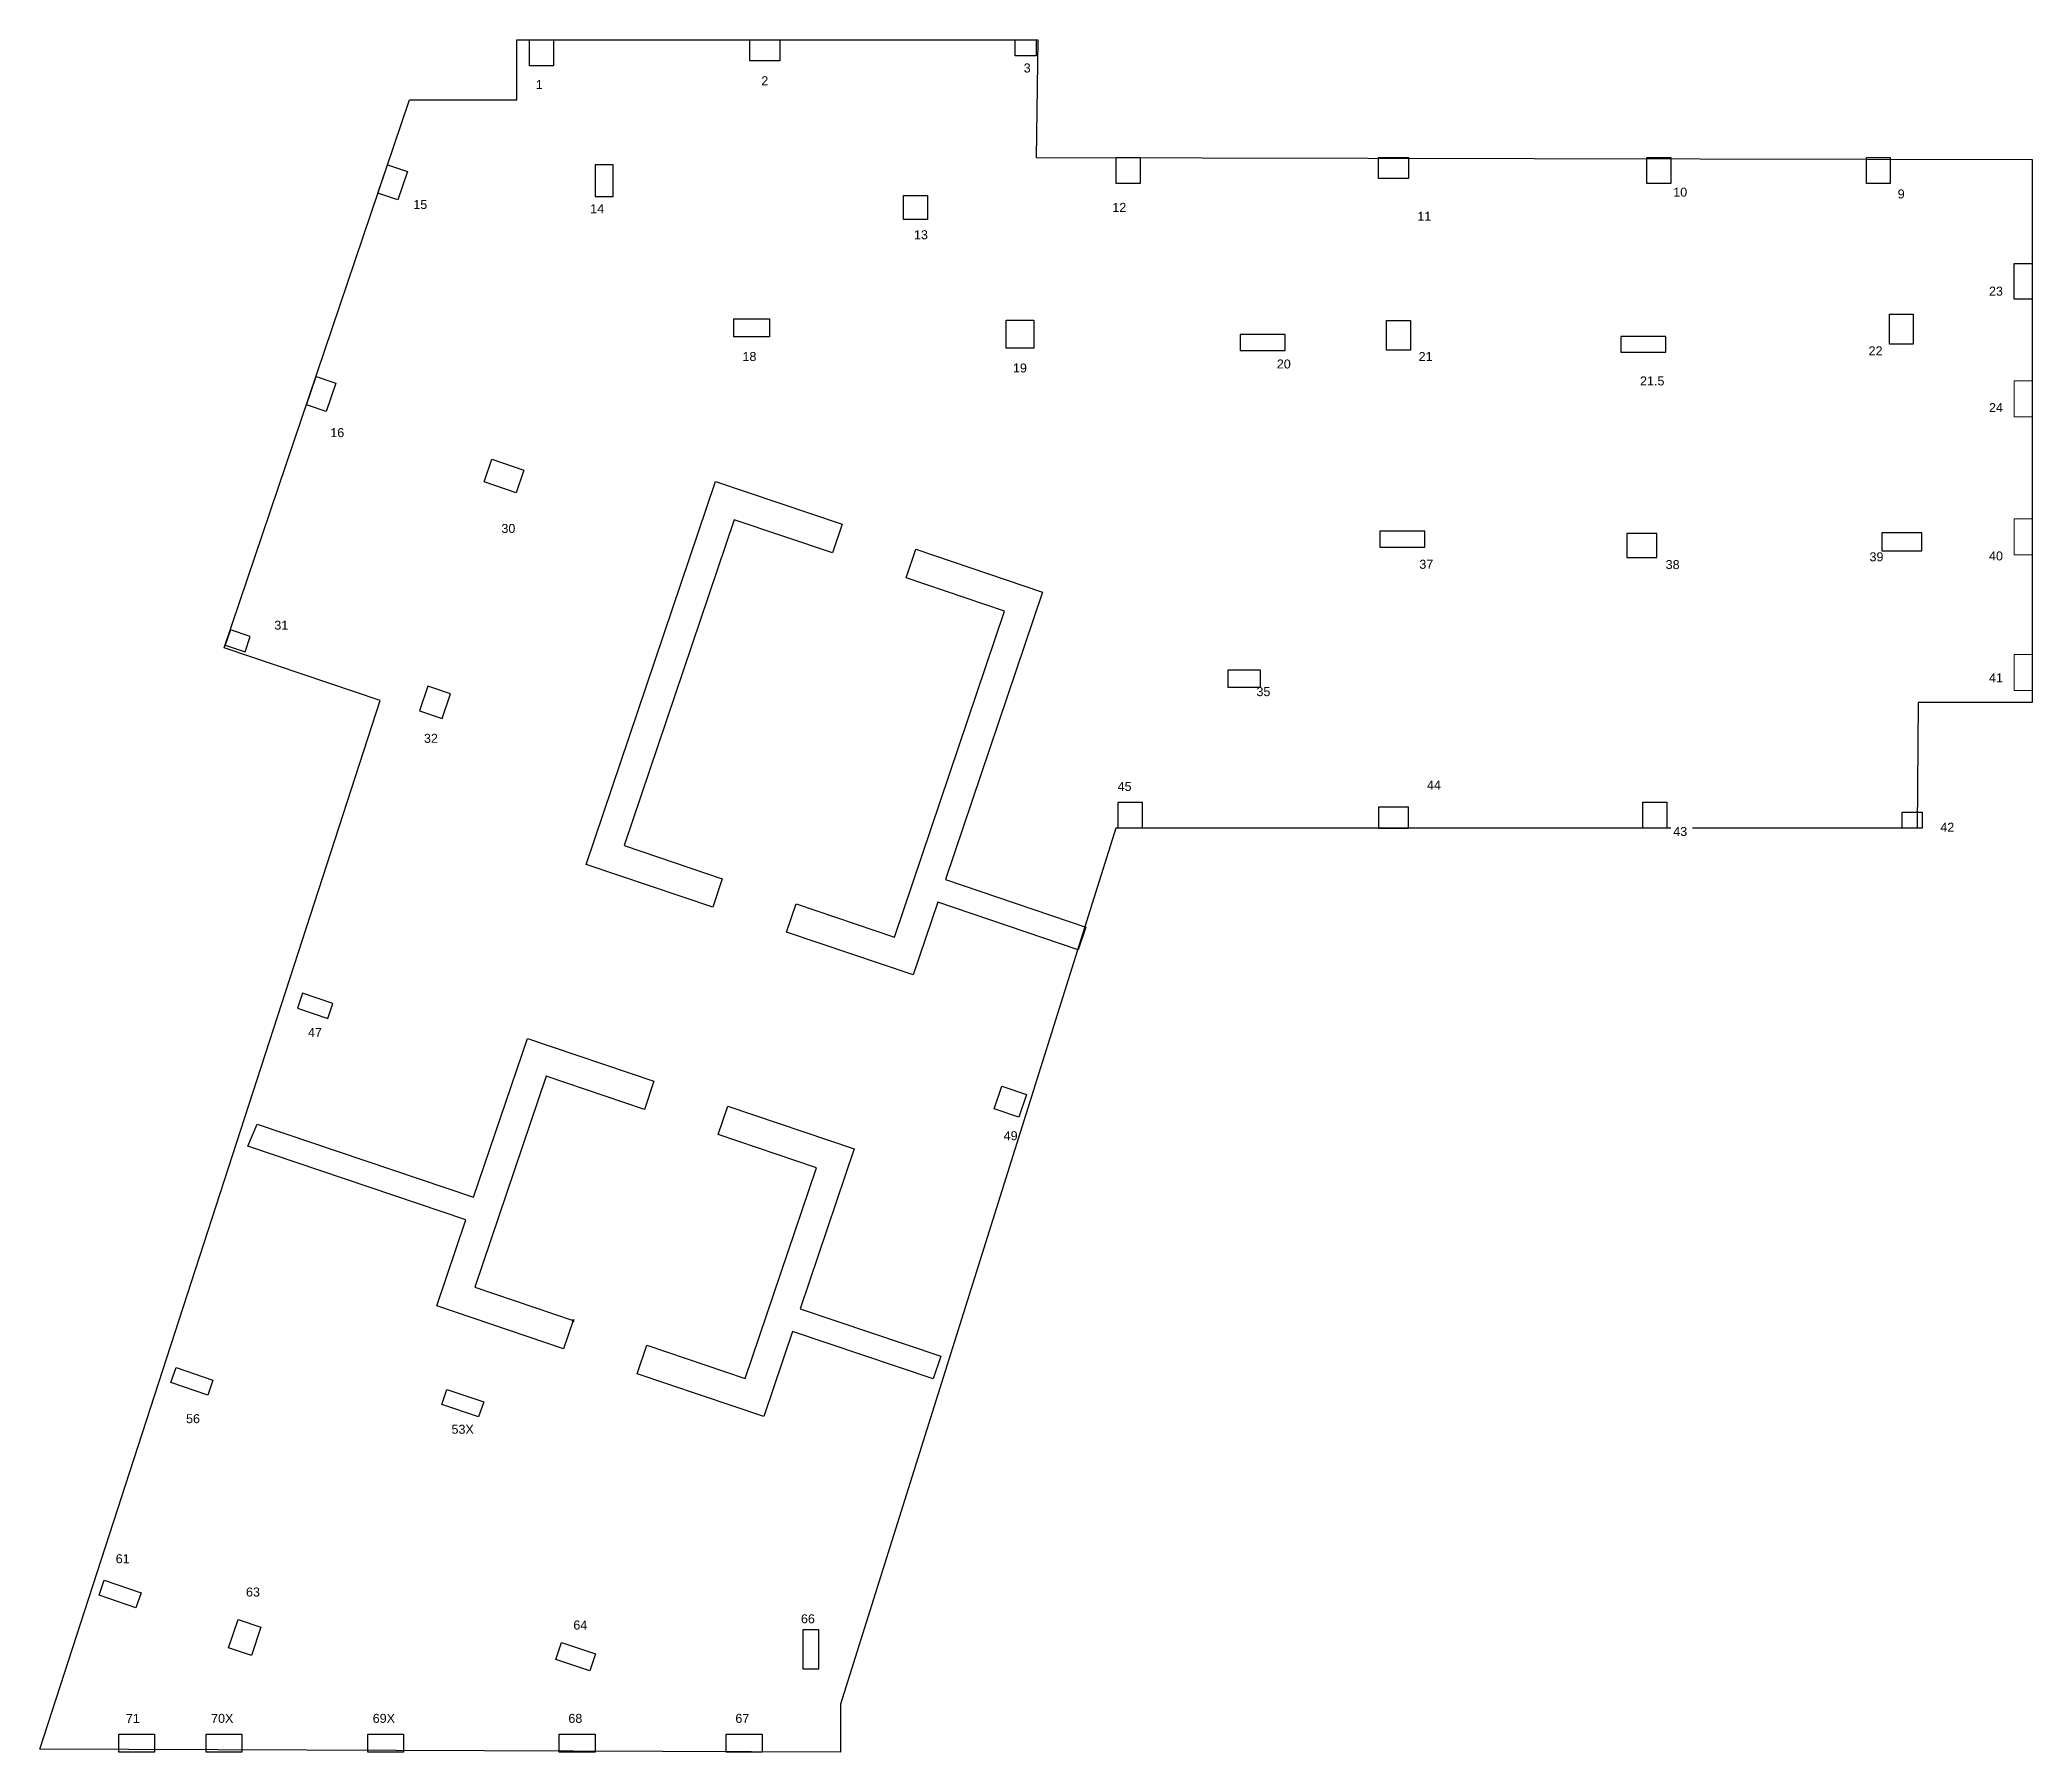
# Model space of a CAD drawing. Header units: inches. Extents: x 30 to 12637, y 0 to 49076.
# Drawn here: x 10637 to 12634, y 15000 to 16716 of the extents above; entities that cross this region are included whole.
import ezdxf

# ---------------------------------------------------------------- set-up
doc = ezdxf.new("R2010")
doc.units = ezdxf.units.IN
doc.header["$MEASUREMENT"] = 0
doc.header["$PDMODE"] = 35
doc.layers.add('COL-IDEN', color=171, linetype='Continuous', lineweight=30)
doc.layers.add('COLS', color=52, linetype='Continuous', lineweight=20)
for name, color, linetype in [('DATUM', 6, 'Continuous'), ('SLAB-RESIDENTIAL', 6, 'Continuous'), ('WALL', 1, 'Continuous')]:
    doc.layers.add(name, color=color, linetype=linetype)
doc.styles.add('Arial', font='arial.ttf', dxfattribs={"height": 9})

msp = doc.modelspace()

# ---------------------------------------------------------------- texts
at = {"layer": 'COL-IDEN', "lineweight": 9, "char_height": 9, "attachment_point": 1, "style": 'Arial'}
for s, insert, width in [('1', (11134.5, 16675.8), 8.484), ('2', (11360.6, 16679.7), 8.484), ('3', (11623.6, 16692.5), 8.484), ('15', (11011.8, 16555.7), 16.968), ('14', (11189.1, 16551.5), 16.968), ('12', (11712.4, 16552.8), 16.968), ('11', (12018.1, 16543.9), 16.968), ('13', (11513.6, 16525.4), 16.968), ('23', (12591.1, 16468.9), 16.968), ('18', (11341.7, 16403.4), 16.968), ('20', (11877.3, 16395.9), 16.968), ('21', (12019.4, 16403.4), 16.968), ('22', (12470.4, 16409.1), 16.968), ('19', (11612.8, 16391.9), 16.968), ('21.5', (12241.3, 16378.9), 19.998), ('24', (12591.1, 16352.2), 16.968), ('16', (10928.6, 16327.1), 16.968), ('30', (11100.1, 16231.1), 16.968), ('37', (12020.1, 16195.2), 16.968), ('38', (12267, 16194.9), 16.968), ('39', (12471.3, 16202.7), 16.968), ('40', (12591.1, 16203.6), 16.968), ('31', (10872.5, 16134.2), 16.968), ('41', (12591.1, 16081.5), 16.968), ('35', (11856.9, 16067.6), 16.968), ('32', (11022.5, 16020.8), 16.968), ('45', (11717.7, 15972.6), 16.968), ('44', (12027.8, 15974), 16.968), ('42', (12542.3, 15931.7), 16.968), ('47', (10906.3, 15726.2), 16.968), ('49', (11603.5, 15622.6), 16.968), ('56', (10784, 15339.1), 16.968), ('53X', (11050.1, 15328.5), 26.967), ('61', (10713.5, 15198.8), 16.968), ('63', (10844.1, 15165.4), 16.968), ('66', (11400.3, 15138.6), 16.968), ('64', (11172.2, 15132.3), 19.998), ('71', (10723.7, 15038.8), 16.968), ('70X', (10809.1, 15038.8), 26.967), ('69X', (10971.1, 15038.8), 26.967), ('68', (11167.2, 15038.8), 16.968), ('67', (11334.6, 15038.8), 16.968)]:
    msp.add_mtext(s, dxfattribs=dict(at, insert=insert, width=width))

# ---------------------------------------------------------------- linework, layer by layer
at = {"layer": 'COLS', "lineweight": 30}
for points in [[(11128.2, 16690.2), (11128.2, 16716.2), (11152.2, 16716.2), (11152.2, 16690.2)], [(11349.2, 16695.2), (11349.2, 16716.2), (11379.2, 16716.2), (11379.2, 16695.2)], [(11615.2, 16700.2), (11615.2, 16716.2), (11636.2, 16716.2), (11636.2, 16700.2)], [(11716.2, 16572.2), (11716.2, 16598.2), (11740.2, 16598.2), (11740.2, 16572.2)], [(11979.2, 16577.2), (11979.2, 16598.2), (12009.2, 16598.2), (12009.2, 16577.2)], [(10996.3, 16555.9), (10976.4, 16562.6), (10986, 16591.1), (11005.9, 16584.3)], [(11194.2, 16559.1), (11212.2, 16559.1), (11212.2, 16591.1), (11194.2, 16591.1)], [(11503.2, 16536.3), (11503.2, 16560.3), (11527.2, 16560.3), (11527.2, 16536.3)], [(12616.2, 16456.2), (12616.2, 16492.2), (12634.2, 16492.2), (12634.2, 16456.2)], [(11332.9, 16418.6), (11332.9, 16436.6), (11368.9, 16436.6), (11368.9, 16418.6)], [(11605.9, 16407.2), (11605.9, 16435.2), (11633.9, 16435.2), (11633.9, 16407.2)], [(11987.2, 16405.1), (11987.2, 16435.1), (12011.2, 16435.1), (12011.2, 16405.1)], [(12491.2, 16411.2), (12491.2, 16441.2), (12515.2, 16441.2), (12515.2, 16411.2)], [(11840.7, 16420.8), (11840.7, 16404.8), (11885.7, 16404.8), (11885.7, 16420.8)], [(12267.2, 16403.1), (12267.2, 16419.1), (12222.2, 16419.1), (12222.2, 16403.1)], [(10924.6, 16343.7), (10904.7, 16350.4), (10914.3, 16378.9), (10934.2, 16372.1)], [(11115, 16262.3), (11082.8, 16273.2), (11090.5, 16295.9), (11122.7, 16285)], [(12025.7, 16207.9), (12025.7, 16223.9), (11980.7, 16223.9), (11980.7, 16207.9)], [(12228.2, 16197.4), (12258.2, 16197.4), (12258.2, 16221.4), (12228.2, 16221.4)], [(12483.7, 16204.2), (12523.7, 16204.2), (12523.7, 16222.2), (12483.7, 16222.2)], [(10843.2, 16103.1), (10848.4, 16118.3), (10828.5, 16125), (10823.3, 16109.8)], [(11828.5, 16067.1), (11828.5, 16085.1), (11860.5, 16085.1), (11860.5, 16067.1)], [(11040.8, 16036.3), (11049.1, 16061), (11026.3, 16068.6), (11018, 16044)], [(11718.2, 15926.2), (11718.2, 15952.2), (11742.2, 15952.2), (11742.2, 15926.2)], [(11979.2, 15926.2), (12009.2, 15926.2), (12009.2, 15947.2), (11979.2, 15947.2)], [(12504.2, 15926.2), (12504.2, 15942.2), (12524.2, 15942.2), (12524.2, 15926.2)], [(10926, 15735.6), (10931.2, 15750.7), (10900.8, 15761), (10895.7, 15745.8)], [(11618.7, 15636.7), (11594.1, 15645.1), (11601.8, 15667.8), (11626.4, 15659.5)], [(10805.8, 15358.2), (10768.9, 15370.7), (10774, 15385.8), (10811, 15373.3)], [(11077.2, 15336.3), (11040.3, 15348.8), (11045.4, 15364), (11082.4, 15351.5)], [(10733.8, 15145.1), (10696.9, 15157.6), (10702, 15172.7), (10738.9, 15160.2)], [(10849.5, 15097.4), (10826.7, 15105), (10836.4, 15133.5), (10859.1, 15125.8)], [(11402.2, 15084.1), (11418.2, 15084.1), (11418.2, 15123.1), (11402.2, 15123.1)], [(11188.7, 15081.9), (11154.6, 15093.4), (11160.4, 15110.4), (11194.5, 15098.9)], [(10716.5, 15000.5), (10716.5, 15018.5), (10752.5, 15018.5), (10752.5, 15000.5)], [(10804.1, 15000.5), (10804.1, 15018.5), (10840.1, 15018.5), (10840.1, 15000.5)], [(10966.1, 15000.5), (10966.1, 15018.5), (11002.1, 15018.5), (11002.1, 15000.5)], [(11158.1, 15000.5), (11158.1, 15018.5), (11194.1, 15018.5), (11194.1, 15000.5)], [(11325.4, 15000.5), (11325.4, 15018.5), (11361.4, 15018.5), (11361.4, 15000.5)]]:
    msp.add_lwpolyline(points, close=True, dxfattribs=at)
at = {"layer": 'COLS'}
for points in [[(12616.2, 16338.4), (12634.2, 16338.4), (12634.2, 16374.4), (12616.2, 16374.4)], [(12616.2, 16200.2), (12634.2, 16200.2), (12634.2, 16236.2), (12616.2, 16236.2)], [(12616.2, 16064.2), (12634.2, 16064.2), (12634.2, 16100.2), (12616.2, 16100.2)]]:
    msp.add_lwpolyline(points, close=True, dxfattribs=at)
at = {"layer": 'DATUM'}
msp.add_point((11172, 15433.1), dxfattribs=at)
at = {"layer": 'SLAB-RESIDENTIAL'}
msp.add_lwpolyline([(10637.5, 15003.6), (10978.6, 16054.2), (10822.4, 16107), (11008, 16656.2), (11115.7, 16656.2), (11115.7, 16716.2), (11637.7, 16716.2), (11636.2, 16598.2), (12634.3, 16596.3), (12634.2, 16052.2), (12520.2, 16052.2), (12519, 15926.2), (11715.8, 15926.2), (11439.9, 15048.5), (11439.9, 15000.5)], close=True, dxfattribs=at)
at = {"layer": 'WALL'}
for points in [[(11314.7, 16273.7), (11441.6, 16230.8), (11431.9, 16202.1), (11333.4, 16235.4), (11223, 15908.8), (11321.5, 15875.5), (11311.9, 15847.1), (11185, 15890)], [(11515.5, 16205.8), (11642.5, 16162.9), (11545.1, 15874.7), (11686, 15827.1), (11678.3, 15804.3), (11537.4, 15852), (11512.8, 15779.2), (11385.8, 15822.1), (11395.4, 15850.5), (11494, 15817.2), (11604.4, 16143.8), (11505.8, 16177.1)], [(11253, 15672.8), (11243.6, 15644.3), (11144.9, 15677.7), (11073.5, 15466.4), (11172, 15433.1), (11162.4, 15404.7), (11035.4, 15447.6), (11064.6, 15533.8), (10845.9, 15607.6), (10855.3, 15629.8), (11072.3, 15556.5), (11126.1, 15715.7)], [(11326.9, 15647.8), (11453.8, 15604.9), (11399.7, 15444.8), (11540.6, 15397.1), (11532.9, 15374.4), (11392, 15422), (11363.2, 15336.8), (11236.3, 15379.7), (11245.9, 15408.1), (11344.4, 15374.8), (11415.8, 15586.1), (11317.3, 15619.4)]]:
    msp.add_lwpolyline(points, close=True, dxfattribs=at)

msp.set_redraw_order([(e.dxf.handle, doc.entitydb.next_handle()) for e in msp.query("TEXT MTEXT ATTDEF DIMENSION ARC_DIMENSION")])  # texts and dimensions are drawn at this point

# ---------------------------------------------------------------- next in the draw order: texts
at = {"layer": 'COL-IDEN', "lineweight": 9, "char_height": 9, "width": 16.968, "attachment_point": 1, "style": 'Arial', "bg_fill": 3, "box_fill_scale": 1.25, "bg_fill_color": 9, "bg_fill_true_color": 13158600, "bg_fill_transparency": 0}
for s, insert in [('10', (12274.6, 16568.1)), ('9', (12499.6, 16566.3)), ('43', (12274.6, 15927.5))]:
    msp.add_mtext(s, dxfattribs=dict(at, insert=insert))

# ---------------------------------------------------------------- next in the draw order: linework, layer by layer
at = {"layer": 'COLS', "lineweight": 30}
for points in [[(12248.2, 16572.2), (12248.2, 16598.2), (12272.2, 16598.2), (12272.2, 16572.2)], [(12468.2, 16572.2), (12468.2, 16598.2), (12492.2, 16598.2), (12492.2, 16572.2)], [(12244.2, 15926.2), (12244.2, 15952.2), (12268.2, 15952.2), (12268.2, 15926.2)]]:
    msp.add_lwpolyline(points, close=True, dxfattribs=at)

doc.saveas('drawing.dxf')
